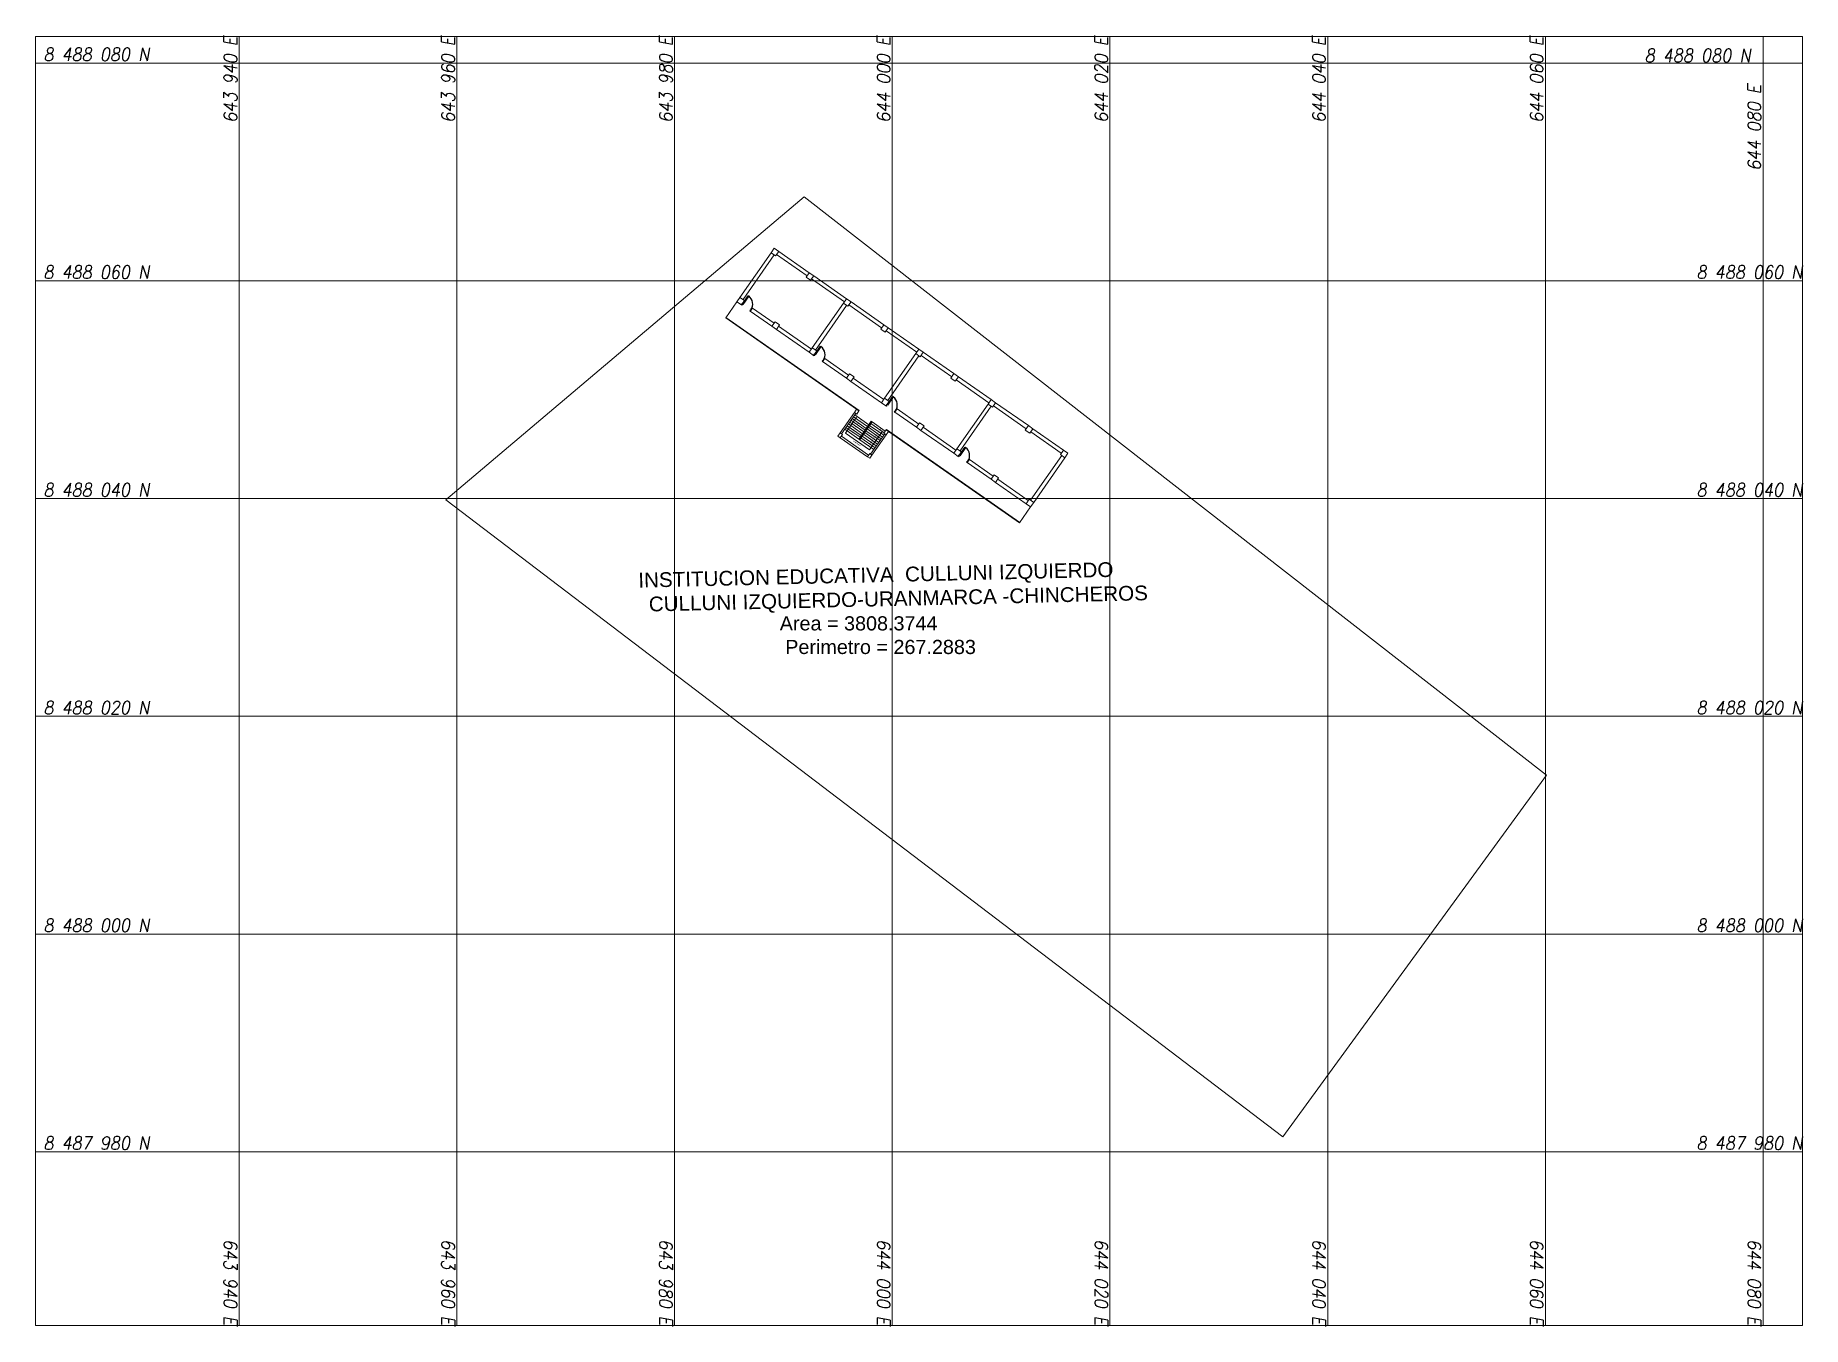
# Model space of a CAD drawing. Header units: metres. Extents: x 643921 to 644430, y 8487964 to 8488110.
# Drawn here: x 643921.3 to 644083.6, y 8487963.9 to 8488082.5 of the extents above; entities that cross this region are included whole.
import ezdxf
from ezdxf.enums import TextEntityAlignment as Align

# ---------------------------------------------------------------- set-up
doc = ezdxf.new("R2010")
doc.units = ezdxf.units.M
doc.header["$MEASUREMENT"] = 0
for name, color, linetype in [('ACHURADOS', 8, 'Continuous'), ('Cuadricula Coordenadas', 5, 'Continuous'), ('LETRAS', 1, 'Continuous'), ('Planta', 251, 'Continuous'), ('VANOS', 2, 'Continuous')]:
    doc.layers.add(name, color=color, linetype=linetype)
for name, color, linetype, lineweight in [('COLUMNAS', 252, 'Continuous', 30), ('GRADAS', 51, 'Continuous', 13), ('LINEAS_IND.', 111, 'Continuous', 5), ('MUEBLES - PETER', 252, 'Continuous', 5), ('MUROS', 252, 'Continuous', 15), ('PERIMETRO', 5, 'Continuous', 30), ('PUERTAS', 252, 'Continuous', 5), ('TEXTOS-NOTAS', 110, 'Continuous', 13)]:
    doc.layers.add(name, color=color, linetype=linetype, lineweight=lineweight)
doc.styles.add('Coordenadas', font='romans', dxfattribs={"width": 0.9, "height": 0.8})
doc.styles.add('style4', font='arial.ttf')
doc.styles.add('TURBO TEXTO', font='swisse.ttf')
doc.styles.add('TURBO_NPT', font='sanssb__.ttf')

msp = doc.modelspace()

# ---------------------------------------------------------------- texts
at = {"layer": 'Cuadricula Coordenadas', "color": 7, "lineweight": 18, "style": 'Coordenadas', "oblique": 10, "width": 0.9}
for s, p in [(' 8 488 080 N', (643921.273, 8488080.8)), (' 8 488 060 N', (643921.273, 8488060.8)), (' 8 488 040 N', (643921.273, 8488040.8)), (' 8 488 020 N', (643921.273, 8488020.8)), (' 8 488 000 N', (643921.273, 8488000.8)), (' 8 487 980 N', (643921.273, 8487980.8))]:
    msp.add_text(s, height=1.2, dxfattribs=at).set_placement(p, align=Align.MIDDLE_LEFT)
for s, rotation, p in [('   643 940 E', 90, (643939.2, 8488082.425)), ('   643 960 E', 90, (643959.2, 8488082.425)), ('   643 980 E', 90, (643979.2, 8488082.425)), ('   644 000 E', 90, (643999.2, 8488082.425)), ('   644 020 E', 90, (644019.2, 8488082.425)), ('   644 040 E', 90, (644039.2, 8488082.425)), ('   644 060 E', 90, (644059.2, 8488082.425)), ('   644 080 E', 90, (644079.2, 8488078.028)), ('   643 940 E', 270, (643939.2, 8487964.064)), ('   643 960 E', 270, (643959.2, 8487964.064)), ('   643 980 E', 270, (643979.2, 8487964.064)), ('   644 000 E', 270, (643999.2, 8487964.064)), ('   644 020 E', 270, (644019.2, 8487964.064)), ('   644 040 E', 270, (644039.2, 8487964.064)), ('   644 060 E', 270, (644059.2, 8487964.064)), ('   644 080 E', 270, (644079.2, 8487964.064))]:
    msp.add_text(s, height=1.2, rotation=rotation, dxfattribs=at).set_placement(p, align=Align.MIDDLE_RIGHT)
for s, p in [(' 8 488 080 N', (644078.84, 8488080.692)), (' 8 488 060 N', (644083.608, 8488060.8)), (' 8 488 040 N', (644083.608, 8488040.8)), (' 8 488 020 N', (644083.608, 8488020.8)), (' 8 488 000 N', (644083.608, 8488000.8)), (' 8 487 980 N', (644083.608, 8487980.8))]:
    msp.add_text(s, height=1.2, dxfattribs=at).set_placement(p, align=Align.MIDDLE_RIGHT)
at = {"layer": 'LETRAS', "insert": (643989.661, 8488029.189), "char_height": 1.3, "attachment_point": 1, "style": 'style4'}
msp.add_mtext_dynamic_manual_height_columns('Area = 3808.3744\\P Perimetro = 267.2883', width=20.93645, gutter_width=1, heights=[0], dxfattribs=at)
at = {"layer": 'LINEAS_IND.', "lineweight": 18, "style": 'TURBO TEXTO'}
for s, p in [('3', (643996.848, 8488046.917)), ('2', (643996.972, 8488047.095)), ('1', (643997.088, 8488047.255)), ('8', (643996.289, 8488046.116)), ('7', (643996.401, 8488046.276)), ('6', (643996.489, 8488046.409)), ('5', (643996.631, 8488046.605)), ('4', (643996.738, 8488046.76)), ('11', (643998.103, 8488045.325)), ('12', (643998.222, 8488045.49)), ('13', (643998.329, 8488045.645)), ('14', (643998.447, 8488045.797)), ('15', (643998.584, 8488045.979)), ('16', (643998.678, 8488046.13)), ('17', (643998.799, 8488046.303)), ('18', (643998.914, 8488046.467)), ('9', (643997.838, 8488044.965)), ('10', (643997.983, 8488045.165))]:
    msp.add_text(s, height=0.08, rotation=235.10018, dxfattribs=at).set_placement(p)
at = {"layer": 'Planta', "color": 0, "style": 'style4'}
for s, p in [('INSTITUCION EDUCATIVA  CULLUNI IZQUIERDO', (643976.683, 8488031.821)), ('CULLUNI IZQUIERDO-URANMARCA -CHINCHEROS', (643977.645, 8488029.628))]:
    msp.add_text(s, height=1.35544, rotation=1.29977, dxfattribs=at).set_placement(p)
at = {"layer": 'TEXTOS-NOTAS', "lineweight": 18, "style": 'TURBO_NPT'}
msp.add_text('DESCANSO', height=0.1, rotation=325.10018, dxfattribs=at).set_placement((643996.38, 8488045.262))

# ---------------------------------------------------------------- blocks, each defined once
blk = doc.blocks.new('PUERTA8')
at = {"layer": 'VANOS', "ltscale": 0.5}
for points in [[(0, -0.05), (0, 0.05), (0.025, 0.05), (0.025, 0), (0.05, 0), (0.05, -0.05)], [(0.025, 0.05), (0.025, 0.8), (0.065, 0.8), (0.065, 0.05)], [(0.8, -0.05), (0.8, 0.05), (0.775, 0.05), (0.775, 0), (0.75, 0), (0.75, -0.05)]]:
    blk.add_lwpolyline(points, close=True, dxfattribs=at)
at = {"layer": 'VANOS', "color": 8, "ltscale": 0.5}
blk.add_arc((0.045, 0.07), 0.73, 358.43065, 88.43065, dxfattribs=at)
blk = doc.blocks.new('P-1')
at = {"layer": 'ACHURADOS'}
blk.add_blockref('PUERTA8', (0, 0.05), dxfattribs=at)

# ---------------------------------------------------------------- linework, layer by layer
at = {"lineweight": 18}
for p, q in [((643995.71, 8488046.007), (643996.726, 8488047.464)), ((643998.066, 8488047.106), (643996.922, 8488045.466)), ((643998.148, 8488047.049), (643997.004, 8488045.408)), ((643998.148, 8488047.049), (643998.066, 8488047.106)), ((643995.71, 8488046.007), (643997.907, 8488044.474)), ((643997.004, 8488045.408), (643996.922, 8488045.466)), ((643999.099, 8488046.183), (643998.156, 8488044.831)), ((643999.034, 8488045.549), (643998.919, 8488045.385)), ((643997.907, 8488044.474), (643998.156, 8488044.831))]:
    msp.add_line(p, q, dxfattribs=at)
at = {"color": 18, "lineweight": 18, "true_color": 0x000000}
for p, q in [((643996.962, 8488048.091), (643996.934, 8488048.05)), ((643999.461, 8488046.348), (643999.432, 8488046.307))]:
    msp.add_line(p, q, dxfattribs=at)
at = {"lineweight": 18}
msp.add_solid([(643999.112, 8488046.163), (643999.076, 8488046.188), (643999.171, 8488046.286)], dxfattribs=at)
at = {"layer": 'COLUMNAS', "lineweight": 18}
for points in [[(643989.154, 8488062.987), (643988.868, 8488062.577), (643989.278, 8488062.291), (643989.564, 8488062.701), (643989.154, 8488062.987)], [(643992.373, 8488060.742), (643992.087, 8488060.332), (643992.497, 8488060.046), (643992.784, 8488060.456), (643992.373, 8488060.742)], [(643986.008, 8488058.477), (643985.721, 8488058.067), (643986.132, 8488057.781), (643986.418, 8488058.191), (643986.008, 8488058.477)], [(643995.798, 8488058.353), (643995.512, 8488057.943), (643995.922, 8488057.657), (643996.208, 8488058.067), (643995.798, 8488058.353)], [(643989.227, 8488056.231), (643988.941, 8488055.821), (643989.351, 8488055.535), (643989.637, 8488055.945), (643989.227, 8488056.231)], [(643999.222, 8488055.964), (643998.936, 8488055.554), (643999.346, 8488055.268), (643999.632, 8488055.678), (643999.222, 8488055.964)], [(643992.651, 8488053.842), (643992.365, 8488053.432), (643992.775, 8488053.146), (643993.061, 8488053.556), (643992.651, 8488053.842)], [(644002.441, 8488053.719), (644002.155, 8488053.309), (644002.565, 8488053.023), (644002.851, 8488053.433), (644002.441, 8488053.719)], [(643996.075, 8488051.454), (643995.789, 8488051.044), (643996.199, 8488050.757), (643996.485, 8488051.168), (643996.075, 8488051.454)], [(644005.66, 8488051.473), (644005.374, 8488051.063), (644005.784, 8488050.777), (644006.07, 8488051.187), (644005.66, 8488051.473)], [(643999.294, 8488049.208), (643999.008, 8488048.798), (643999.418, 8488048.512), (643999.704, 8488048.922), (643999.294, 8488049.208)], [(644009.084, 8488049.084), (644008.798, 8488048.674), (644009.208, 8488048.388), (644009.494, 8488048.798), (644009.084, 8488049.084)], [(644002.513, 8488046.962), (644002.227, 8488046.552), (644002.637, 8488046.266), (644002.923, 8488046.676), (644002.513, 8488046.962)], [(644012.508, 8488046.696), (644012.222, 8488046.286), (644012.632, 8488046), (644012.918, 8488046.41), (644012.508, 8488046.696)], [(644005.937, 8488044.574), (644005.651, 8488044.163), (644006.061, 8488043.877), (644006.347, 8488044.287), (644005.937, 8488044.574)], [(644015.727, 8488044.45), (644015.441, 8488044.04), (644015.851, 8488043.754), (644016.137, 8488044.164), (644015.727, 8488044.45)], [(644009.361, 8488042.185), (644009.075, 8488041.775), (644009.485, 8488041.489), (644009.771, 8488041.899), (644009.361, 8488042.185)], [(644012.581, 8488039.939), (644012.294, 8488039.529), (644012.705, 8488039.243), (644012.991, 8488039.653), (644012.581, 8488039.939)]]:
    msp.add_lwpolyline(points, dxfattribs=at)
for points in [[(643996.517, 8488047.901), (643996.723, 8488048.197), (643996.934, 8488048.05), (643996.727, 8488047.754)], [(643995.007, 8488045.736), (643995.213, 8488046.032), (643995.424, 8488045.885), (643995.217, 8488045.59)], [(643999.226, 8488046.011), (643999.432, 8488046.307), (643999.643, 8488046.16), (643999.437, 8488045.864)], [(643997.716, 8488043.847), (643997.922, 8488044.142), (643998.133, 8488043.995), (643997.927, 8488043.7)]]:
    msp.add_lwpolyline(points, close=True, dxfattribs=at)
at = {"layer": 'Cuadricula Coordenadas', "color": 8, "lineweight": 18}
for p, q in [((643940, 8487964.064), (643940, 8488082.425)), ((643960, 8487964.064), (643960, 8488082.425)), ((643980, 8487964.064), (643980, 8488082.425)), ((644000, 8487964.064), (644000, 8488082.425)), ((644020, 8487964.064), (644020, 8488082.425)), ((644040, 8487964.064), (644040, 8488082.425)), ((644060, 8487964.064), (644060, 8488082.425)), ((644080, 8487964.064), (644080, 8488082.425)), ((643921.273, 8488080), (644083.608, 8488080)), ((643921.273, 8488060), (644083.608, 8488060)), ((643921.273, 8488040), (644083.608, 8488040)), ((643921.273, 8488020), (644083.608, 8488020)), ((643921.273, 8488000), (644083.608, 8488000)), ((643921.273, 8487980), (644083.608, 8487980))]:
    msp.add_line(p, q, dxfattribs=at)
at = {"layer": 'Cuadricula Coordenadas', "color": 5, "lineweight": 18}
msp.add_lwpolyline([(644083.608, 8488082.425), (643921.273, 8488082.425), (643921.273, 8487964.064), (644083.608, 8487964.064), (644083.608, 8488082.425), (644083.608, 8488082.425)], dxfattribs=at)
at = {"layer": 'GRADAS', "color": 3, "lineweight": 18}
for p, q in [((643997.265, 8488045.958), (643995.973, 8488046.859)), ((643997.38, 8488046.122), (643996.087, 8488047.023)), ((643997.494, 8488046.286), (643996.202, 8488047.187)), ((643997.609, 8488046.45), (643996.316, 8488047.351)), ((643997.723, 8488046.614), (643996.431, 8488047.515)), ((643997.838, 8488046.778), (643996.545, 8488047.679)), ((643999.246, 8488046.039), (643998.034, 8488046.885)), ((643999.36, 8488046.203), (643998.148, 8488047.049)), ((643996.922, 8488045.466), (643995.63, 8488046.367)), ((643997.037, 8488045.63), (643995.744, 8488046.531)), ((643997.151, 8488045.794), (643995.859, 8488046.695)), ((643998.303, 8488044.502), (643997.004, 8488045.408)), ((643998.418, 8488044.666), (643997.119, 8488045.572)), ((643998.532, 8488044.83), (643997.233, 8488045.736)), ((643998.647, 8488044.994), (643997.347, 8488045.9)), ((643998.761, 8488045.158), (643997.462, 8488046.064)), ((643998.876, 8488045.322), (643997.576, 8488046.229)), ((643998.99, 8488045.486), (643997.691, 8488046.393)), ((643999.104, 8488045.65), (643997.805, 8488046.557)), ((643999.219, 8488045.814), (643997.92, 8488046.721))]:
    msp.add_line(p, q, dxfattribs=at)
at = {"layer": 'MUEBLES - PETER', "lineweight": 18}
for p, q in [((643985.721, 8488058.067), (643984.692, 8488056.59)), ((643984.692, 8488056.59), (643996.723, 8488048.197)), ((643984.72, 8488056.631), (643996.962, 8488048.091)), ((643999.461, 8488046.348), (644011.703, 8488037.808)), ((643999.643, 8488046.16), (644011.675, 8488037.767)), ((644012.705, 8488039.243), (644011.675, 8488037.767))]:
    msp.add_line(p, q, dxfattribs=at)
at = {"layer": 'MUROS', "lineweight": 18}
for p, q in [((643986.008, 8488058.477), (643988.868, 8488062.577)), ((643989.155, 8488062.377), (643986.295, 8488058.276)), ((643989.155, 8488062.377), (643986.295, 8488058.276)), ((643992.173, 8488060.455), (643989.364, 8488062.414)), ((643989.564, 8488062.701), (643992.373, 8488060.742)), ((643995.597, 8488058.066), (643992.583, 8488060.169)), ((643992.784, 8488060.456), (643995.798, 8488058.353)), ((643986.952, 8488057.208), (643987.152, 8488057.496)), ((643988.941, 8488055.821), (643986.952, 8488057.208)), ((643987.152, 8488057.496), (643989.141, 8488056.108)), ((643992.651, 8488053.842), (643995.512, 8488057.943)), ((643995.799, 8488057.743), (643992.938, 8488053.642)), ((643995.799, 8488057.743), (643992.938, 8488053.642)), ((643999.021, 8488055.677), (643996.007, 8488057.78)), ((643996.208, 8488058.067), (643999.222, 8488055.964)), ((643992.365, 8488053.432), (643989.351, 8488055.535)), ((643989.551, 8488055.822), (643992.565, 8488053.719)), ((644002.241, 8488053.432), (643999.432, 8488055.391)), ((643999.632, 8488055.678), (644002.441, 8488053.719)), ((644002.851, 8488053.433), (644005.66, 8488051.473)), ((643993.595, 8488052.574), (643993.795, 8488052.861)), ((643995.789, 8488051.044), (643993.595, 8488052.574)), ((643993.795, 8488052.861), (643995.989, 8488051.331)), ((643999.294, 8488049.208), (644002.155, 8488053.309)), ((644002.442, 8488053.108), (643999.581, 8488049.008)), ((644002.442, 8488053.108), (643999.581, 8488049.008)), ((644005.46, 8488051.186), (644002.651, 8488053.146)), ((643999.008, 8488048.798), (643996.199, 8488050.757)), ((643996.399, 8488051.044), (643999.208, 8488049.085)), ((644008.884, 8488048.797), (644005.87, 8488050.9)), ((644006.07, 8488051.187), (644009.084, 8488049.084)), ((644005.937, 8488044.574), (644008.798, 8488048.674)), ((644009.085, 8488048.474), (644006.224, 8488044.373)), ((644012.308, 8488046.409), (644009.294, 8488048.511)), ((644009.494, 8488048.798), (644012.508, 8488046.696)), ((644000.238, 8488047.94), (644000.438, 8488048.227)), ((644002.227, 8488046.552), (644000.238, 8488047.94)), ((644000.438, 8488048.227), (644002.427, 8488046.839)), ((644005.651, 8488044.163), (644002.637, 8488046.266)), ((644002.837, 8488046.553), (644005.851, 8488044.451)), ((644015.527, 8488044.163), (644012.718, 8488046.123)), ((644012.918, 8488046.41), (644015.727, 8488044.45)), ((644006.881, 8488043.305), (644007.082, 8488043.592)), ((644007.082, 8488043.592), (644009.276, 8488042.062)), ((644012.704, 8488039.853), (644015.564, 8488043.954)), ((644015.851, 8488043.754), (644012.991, 8488039.653)), ((644009.075, 8488041.775), (644006.881, 8488043.305)), ((644012.294, 8488039.529), (644009.485, 8488041.489)), ((644009.686, 8488041.776), (644012.495, 8488039.816))]:
    msp.add_line(p, q, dxfattribs=at)
at = {"layer": 'MUROS', "color": 251, "lineweight": 18, "true_color": 0x636466}
for p, q in [((643995.213, 8488046.032), (643996.517, 8488047.901)), ((643996.64, 8488047.815), (643995.336, 8488045.946)), ((643997.716, 8488043.847), (643995.217, 8488045.59)), ((643997.819, 8488043.994), (643995.321, 8488045.738)), ((643998.01, 8488044.081), (643999.314, 8488045.95)), ((643999.437, 8488045.864), (643998.133, 8488043.995))]:
    msp.add_line(p, q, dxfattribs=at)
at = {"layer": 'PERIMETRO', "lineweight": 18}
msp.add_polyline3d([(644060.113, 8488014.589, 0), (643991.894, 8488067.699, 0), (643958.977, 8488039.897, 0), (644035.882, 8487981.38, 0), (644060.113, 8488014.589, 0)], close=True, dxfattribs=at)

# ---------------------------------------------------------------- block references
at = {"layer": 'PUERTAS', "lineweight": 18, "xscale": 1.249756712422823, "yscale": 1.249756712422823, "zscale": 1.249756712422823, "rotation": 325.1001811887759}
for p in [(643986.132, 8488057.781), (643992.775, 8488053.146), (643999.418, 8488048.512), (644006.061, 8488043.877)]:
    msp.add_blockref('P-1', p, dxfattribs=at)

msp.set_redraw_order([(e.dxf.handle, doc.entitydb.next_handle()) for e in msp.query("TEXT MTEXT ATTDEF DIMENSION ARC_DIMENSION")])  # texts and dimensions are drawn at this point

doc.saveas('drawing.dxf')
